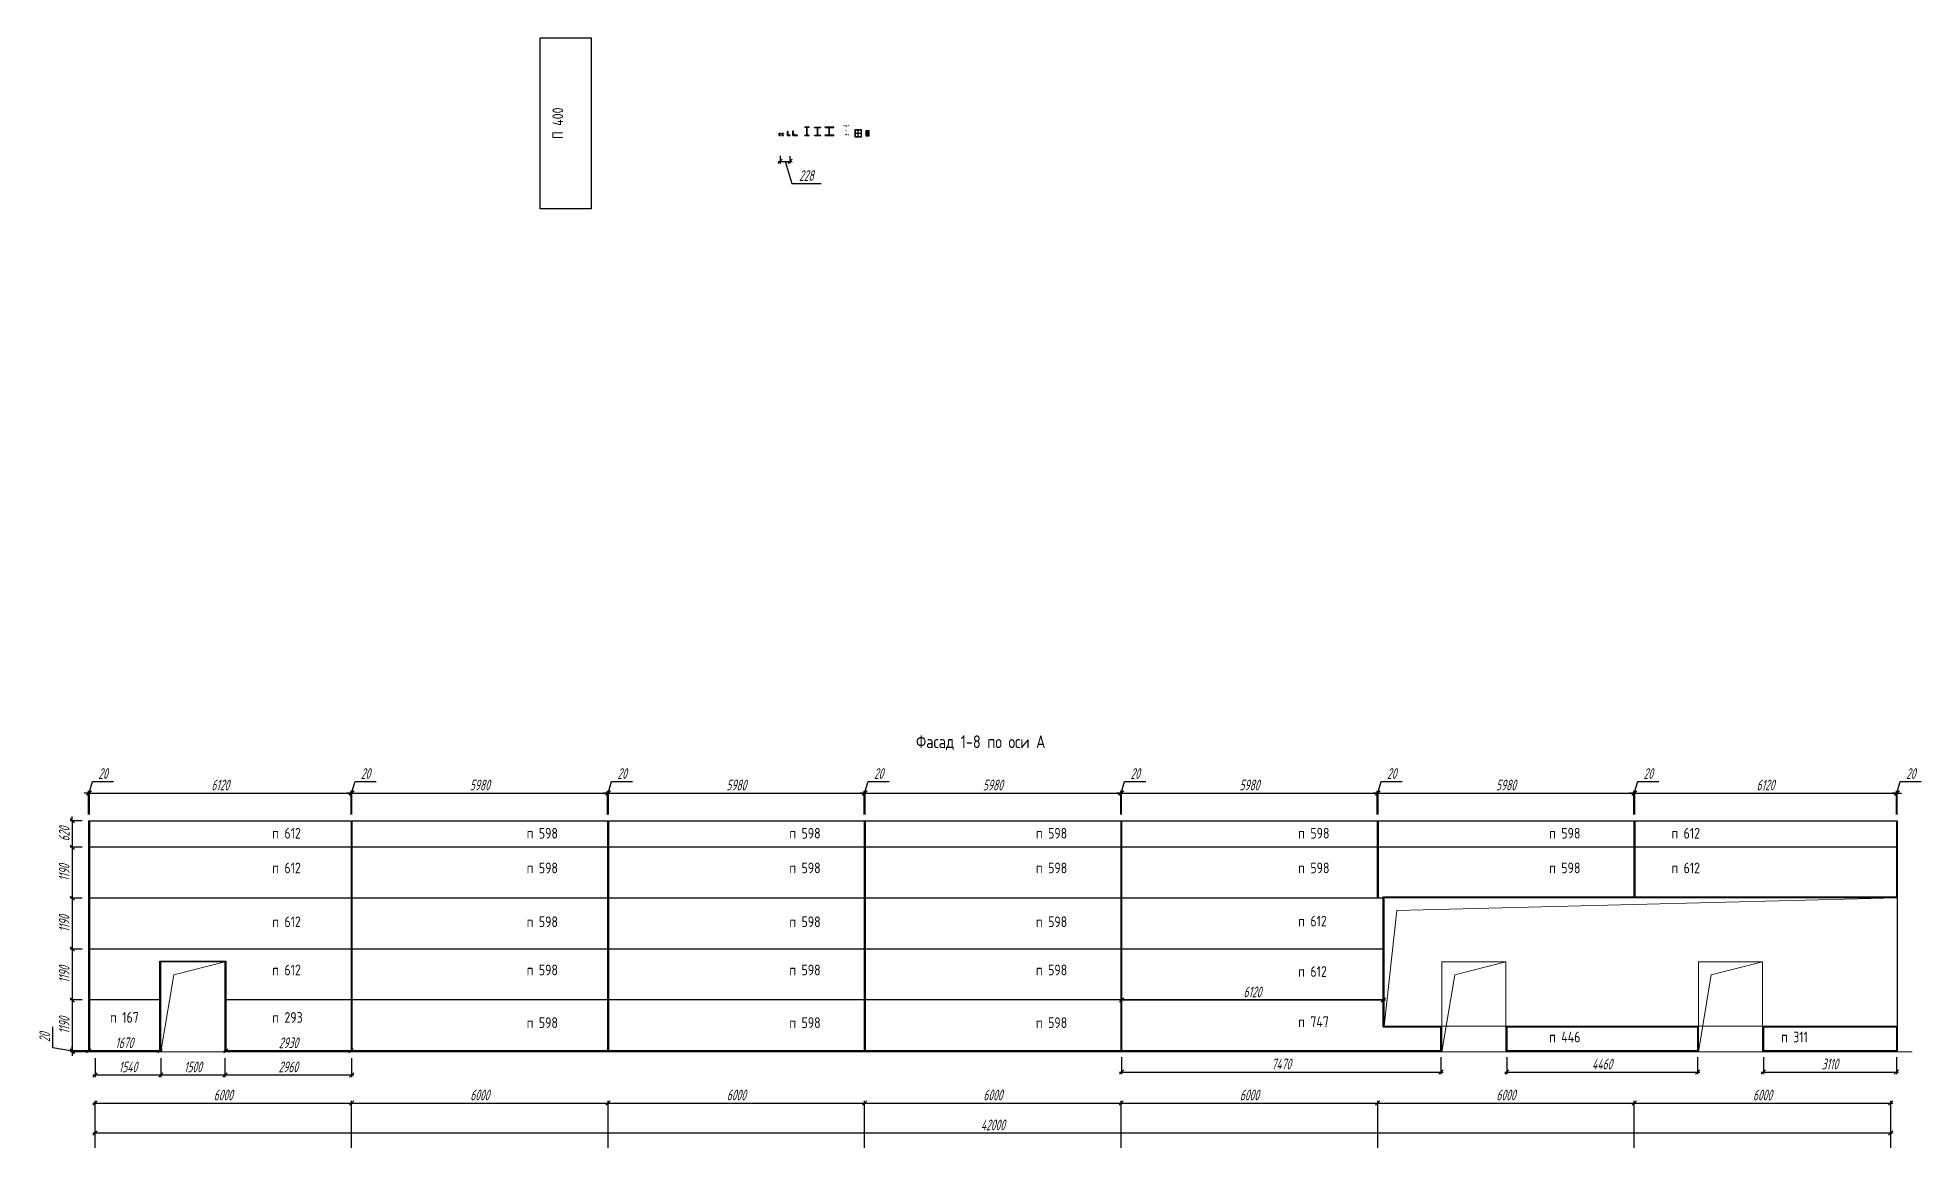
# Model space of a CAD drawing. Header units: millimetres. Extents: x -351329 to 406471, y -253833 to 111767.
# Drawn here: x -17339 to 26716, y -23803 to 2311 of the extents above; entities that cross this region are included whole.
import ezdxf

# ---------------------------------------------------------------- set-up
doc = ezdxf.new("R2010")
doc.units = ezdxf.units.MM
doc.linetypes.add('GOST2.303 5', pattern=[24, 20, -1.5, 1, -1.5])
doc.layers.add('03_Осевые', color=4, linetype='GOST2.303 5')
doc.layers.add('07_Непечатаемые', color=2, linetype='Continuous', plot=False)
for name, color, linetype, lineweight in [('_Окна_двери', 131, 'Continuous', 15), ('_Оси', 90, 'Continuous', 13), ('_Размеры', 120, 'Continuous', 13), ('_Сендвичи', 230, 'Continuous', 30), ('_Стены', 7, 'Continuous', 30), ('_Текст', 141, 'Continuous', 20), ('выноска', 7, 'Continuous', 13), ('Нумерация', 91, 'Continuous', 30), ('тонкие', 221, 'Continuous', 13)]:
    doc.layers.add(name, color=color, linetype=linetype, lineweight=lineweight)
doc.layers.add('Сендвичи_размеры', color=1, linetype='Continuous', lineweight=13, plot=False)
doc.styles.add('GOST 2.304', font='CS_Gost2304.shx')
doc.styles.add('Museo sans', font='CS_Gost2304.shx')
doc.styles.add('СПДС_размеры', font='spdswin.shx', dxfattribs={"width": 0.8, "oblique": 15})
doc.dimstyles.new('SPDS', dxfattribs={"dimscale": 100, "dimtxt": 2.5, "dimasz": 2.5, "dimexe": 1.25, "dimexo": 0.625, "dimtad": 1, "dimdec": 0, "dimrnd": 0.001, "dimtxsty": 'GOST 2.304', "dimblk": 'OBLIQUE', "dimcen": 2.5, "dimdle": 2, "dimadec": 0, "dimazin": 2, "dimtfac": 0.75, "dimtdec": 0, "dimtmove": 1, "dimatfit": 3, "dimfxl": 1, "dimtolj": 1, "dimarcsym": 0})
doc.dimstyles.new('СПДС', dxfattribs={"dimtxt": 2.5, "dimasz": 1, "dimexe": 0.5, "dimexo": 1.5, "dimtad": 1, "dimdec": 0, "dimtxsty": 'СПДС_размеры', "dimblk": 'OBLIQUE', "dimcen": 2.5, "dimdle": 0.5, "dimadec": 8, "dimazin": 0, "dimtfac": 1, "dimtdec": 0, "dimtix": 1, "dimtmove": 0, "dimatfit": 3, "dimfxl": 1, "dimarcsym": 0})

msp = doc.modelspace()

# ---------------------------------------------------------------- texts
at = {"layer": '_Текст', "linetype": 'Continuous', "ltscale": 100, "style": 'Museo sans'}
msp.add_text('Фасад 1-8 по оси А', height=300, dxfattribs=at).set_placement((3204, -14304))
at = {"layer": 'Нумерация', "linetype": 'Continuous', "ltscale": 100, "style": 'Museo sans'}
for s, p in [('п 612', (-11852, -16419)), ('п 598', (-5902, -16419)), ('п 598', (242, -16419)), ('п 598', (6009, -16419)), ('п 598', (12143, -16419)), ('п 598', (18012, -16419)), ('п 612', (20872, -16419)), ('п 612', (-11852, -17230)), ('п 598', (-5902, -17230)), ('п 598', (242, -17230)), ('п 598', (6009, -17230)), ('п 598', (12143, -17230)), ('п 598', (18012, -17230)), ('п 612', (20872, -17230)), ('п 612', (-11852, -18490)), ('п 598', (-5902, -18490)), ('п 598', (242, -18490)), ('п 598', (6009, -18490)), ('п 612', (12143, -18474)), ('п 612', (-11852, -19617)), ('п 598', (-5902, -19617)), ('п 598', (242, -19617)), ('п 598', (6009, -19617)), ('п 612', (12143, -19653)), ('п 167', (-15646, -20727)), ('п 293', (-11852, -20727)), ('п 598', (-5902, -20849)), ('п 598', (242, -20849)), ('п 598', (6009, -20849)), ('п 747', (12143, -20828)), ('п 446', (18012, -21184)), ('п 311', (23436, -21184))]:
    msp.add_text(s, height=250, dxfattribs=at).set_placement(p)

# ---------------------------------------------------------------- blocks, each defined once
blk = doc.blocks.new('*U188')
at = {"ltscale": 100}
for p, q in [((0, 0), (0, 50)), ((0, 50), (18, 50)), ((4, 14), (4, 36)), ((10, 42), (18, 43)), ((10, 8), (18, 7)), ((18, 50), (32, 50)), ((18, 43), (30, 44)), ((18, 7), (30, 6)), ((32, 50), (32, 47)), ((32, 0), (32, 3)), ((0, 0), (18, 0)), ((18, 0), (32, 0))]:
    blk.add_line(p, q, dxfattribs=at)
for centre, radius, start, end in [((10, 36), 6, 96, 180), ((10, 14), 6, 180, 264), ((30, 47), 2.5, 276, 360), ((30, 3), 2.5, 360, 84)]:
    blk.add_arc(centre, radius, start, end, dxfattribs=at)
at = {"layer": '07_Непечатаемые', "ltscale": 100}
blk.add_line((0, 5), (0, 10), dxfattribs=at)
at = {"layer": '07_Непечатаемые'}
for p, q in [((5, 50), (9, 50)), ((5, 0), (9, 0))]:
    blk.add_line(p, q, dxfattribs=at)
blk = doc.blocks.new('*U193')
at = {"ltscale": 100}
for p, q in [((0, 0), (0, 50)), ((0, 50), (18, 50)), ((0, 0), (18, 0)), ((4, 13), (4, 37)), ((10, 43), (18, 43)), ((10, 7), (18, 7)), ((18, 50), (32, 50)), ((18, 43), (28, 43)), ((18, 7), (28, 7)), ((32, 50), (32, 46)), ((32, 0), (32, 4)), ((18, 0), (32, 0))]:
    blk.add_line(p, q, dxfattribs=at)
for centre, radius, start, end in [((10, 37), 6, 90, 180), ((10, 13), 6, 180, 270), ((28, 46), 3.5, 270, 0), ((28, 4), 3.5, 0, 90)]:
    blk.add_arc(centre, radius, start, end, dxfattribs=at)
at = {"layer": '07_Непечатаемые', "ltscale": 100}
blk.add_line((0, 5), (0, 10), dxfattribs=at)
at = {"layer": '07_Непечатаемые'}
for p, q in [((5, 50), (9, 50)), ((5, 0), (9, 0))]:
    blk.add_line(p, q, dxfattribs=at)
blk = doc.blocks.new('*U187')
for p, q in [((0, 0), (0, 100)), ((0, 100), (4.7, 100)), ((0, 0), (63, 0)), ((8, 96.7), (8, 18)), ((59.7, 8), (18, 8)), ((63, 0), (63, 4.7))]:
    blk.add_line(p, q)
for centre, radius, start, end in [((4.7, 96.7), 3.3, 360, 450), ((18, 18), 10, 180, 270), ((59.7, 4.7), 3.3, 0, 90)]:
    blk.add_arc(centre, radius, start, end)
at = {"layer": '03_Осевые'}
for p, q in [((10, 33.2), (20, 33.2)), ((15, 28.2), (15, 38.2))]:
    blk.add_line(p, q, dxfattribs=at)
at = {"layer": '07_Непечатаемые'}
for p, q in [((0, 60), (8, 60)), ((35, 0), (35, 8))]:
    blk.add_line(p, q, dxfattribs=at)
blk = doc.blocks.new('*U190')
for p, q in [((0, 0), (0, 110)), ((0, 110), (3, 110)), ((0, 0), (110, 0)), ((7, 106), (7, 19)), ((106, 7), (19, 7)), ((110, 0), (110, 3))]:
    blk.add_line(p, q)
for centre, radius, start, end in [((3, 106), 4, 0, 90), ((19, 19), 12, 180, 270), ((106, 3), 4, 0, 90)]:
    blk.add_arc(centre, radius, start, end)
at = {"layer": '03_Осевые'}
for p, q in [((24.6, 29.6), (34.6, 29.6)), ((29.6, 24.6), (29.6, 34.6))]:
    blk.add_line(p, q, dxfattribs=at)
at = {"layer": '07_Непечатаемые'}
for p, q in [((0, 60), (8, 60)), ((60, 0), (60, 8))]:
    blk.add_line(p, q, dxfattribs=at)
blk = doc.blocks.new('*U191')
for p, q in [((-50, 200), (50, 200)), ((-50, 192), (-50, 200)), ((-50, 192), (-13.75, 192)), ((-50, 8), (-13.75, 8)), ((-50, 0), (-50, 8)), ((-50, 0), (50, 0)), ((-2.75, 19), (-2.75, 181)), ((2.75, 19), (2.75, 181)), ((13.75, 192), (50, 192)), ((13.75, 8), (50, 8)), ((50, 192), (50, 200)), ((50, 0), (50, 8))]:
    blk.add_line(p, q)
for centre, start, end in [((-13.75, 181), 0, 90), ((-13.75, 19), 270, 360), ((13.75, 181), 90, 180), ((13.75, 19), 180, 270)]:
    blk.add_arc(centre, 11, start, end)
at = {"layer": '03_Осевые'}
for p, q in [((-2.75, 100), (2.75, 100)), ((0, 0), (0, 200))]:
    blk.add_line(p, q, dxfattribs=at)
at = {"layer": '07_Непечатаемые'}
for p, q in [((-30, 0), (-30, 8)), ((-2.75, 150), (2.75, 150)), ((-2.75, 50), (2.75, 50)), ((30, 0), (30, 8))]:
    blk.add_line(p, q, dxfattribs=at)
blk = doc.blocks.new('*U192')
for p, q in [((-75, 194), (75, 194)), ((-75, 185), (-75, 194)), ((-75, 185), (-16, 185)), ((-75, 9), (-16, 9)), ((-75, 0), (-75, 9)), ((-75, 0), (75, 0)), ((-3, 22), (-3, 172)), ((3, 22), (3, 172)), ((16, 185), (75, 185)), ((16, 9), (75, 9)), ((75, 185), (75, 194)), ((75, 0), (75, 9))]:
    blk.add_line(p, q)
for centre, start, end in [((-16, 172), 0, 90), ((-16, 22), 270, 360), ((16, 172), 90, 180), ((16, 22), 180, 270)]:
    blk.add_arc(centre, 13, start, end)
at = {"layer": '03_Осевые'}
for p, q in [((-3, 97), (3, 97)), ((0, 0), (0, 194))]:
    blk.add_line(p, q, dxfattribs=at)
at = {"layer": '07_Непечатаемые'}
for p, q in [((-40, 0), (-40, 9)), ((-2.75, 144), (2.75, 144)), ((-2.75, 50), (2.75, 50)), ((40, 0), (40, 9))]:
    blk.add_line(p, q, dxfattribs=at)
blk = doc.blocks.new('*U196')
for p, q in [((-100, 200), (100, 200)), ((-100, 188), (-100, 200)), ((-100, 188), (-17, 188)), ((-100, 12), (-17, 12)), ((-100, 0), (-100, 12)), ((-100, 0), (100, 0)), ((-4, 25), (-4, 175)), ((4, 25), (4, 175)), ((17, 188), (100, 188)), ((17, 12), (100, 12)), ((100, 188), (100, 200)), ((100, 0), (100, 12))]:
    blk.add_line(p, q)
for centre, start, end in [((-17, 175), 0, 90), ((-17, 25), 270, 360), ((17, 175), 90, 180), ((17, 25), 180, 270)]:
    blk.add_arc(centre, 13, start, end)
at = {"layer": '03_Осевые'}
for p, q in [((-4, 100), (4, 100)), ((0, 0), (0, 200))]:
    blk.add_line(p, q, dxfattribs=at)
at = {"layer": '07_Непечатаемые'}
for p, q in [((-50, 0), (-50, 12)), ((-2.75, 150), (2.75, 150)), ((-2.75, 50), (2.75, 50)), ((50, 0), (50, 12))]:
    blk.add_line(p, q, dxfattribs=at)
blk = doc.blocks.new('*U186')
for centre, radius, start, end in [((-51, 233), 4, 180, 263.1572), ((-51, 7), 4, 96.8428, 180), ((-15, 214), 10.5, 0, 83.1572), ((-15, 26), 10.5, 276.8428, 360), ((15, 214), 10.5, 96.8428, 180), ((15, 26), 10.5, 180, 263.1572), ((51, 233), 4, 276.8428, 360), ((51, 7), 4, 360, 443.1572)]:
    blk.add_arc(centre, radius, start, end)
at = {"layer": '03_Осевые'}
for p, q in [((-4, 120), (4, 120)), ((4, 120), (-4, 120))]:
    blk.add_line(p, q, dxfattribs=at)
blk = doc.blocks.new('*U195')
for points in [[(-70, -80), (70, -80, 0.414214), (80, -70), (80, 70, 0.414214), (70, 80), (-70, 80, 0.414214), (-80, 70), (-80, -70, 0.414214)], [(-70, -75), (70, -75, 0.414214), (75, -70), (75, 70, 0.414214), (70, 75), (-70, 75, 0.414214), (-75, 70), (-75, -70, 0.414214)]]:
    blk.add_lwpolyline(points, format="xyb", close=True)
at = {"layer": '03_Осевые'}
for p, q in [((-80, 0), (80, 0)), ((0, -80), (0, 80))]:
    blk.add_line(p, q, dxfattribs=at)
blk = doc.blocks.new('*U194')
for points in [[(-32, -60), (32, -60, 0.414214), (40, -52), (40, 52, 0.414214), (32, 60), (-32, 60, 0.414214), (-40, 52), (-40, -52, 0.414214)], [(-32, -56), (32, -56, 0.414214), (36, -52), (36, 52, 0.414214), (32, 56), (-32, 56, 0.414214), (-36, 52), (-36, -52, 0.414214)]]:
    blk.add_lwpolyline(points, format="xyb", close=True)
at = {"layer": '03_Осевые'}
for p, q in [((0, -60), (0, 60)), ((-40, 0), (40, 0))]:
    blk.add_line(p, q, dxfattribs=at)
blk = doc.blocks.new('*D209')
at = {"layer": 'Defpoints', "color": 0, "ltscale": 100, "transparency": 16777216}
for p in [(0, 4350), (0, 350), (0, 350)]:
    blk.add_point(p, dxfattribs=at)
at = {"layer": 'Сендвичи_размеры', "color": 0, "ltscale": 100, "transparency": 16777216, "insert": (-187, 2350), "char_height": 250, "attachment_point": 5, "rotation": 90, "style": 'GOST 2.304'}
blk.add_mtext('\\A1;П 400', dxfattribs=at)
blk = doc.blocks.new('_Oblique')
at = {"layer": 'выноска', "color": 0, "lineweight": -2}
blk.add_line((-0.5, -0.5), (0.5, 0.5), dxfattribs=at)
blk = doc.blocks.new('*D214')
at = {"layer": '_Размеры', "color": 0, "lineweight": -2, "ltscale": 100, "transparency": 16777216}
for p, q in [((-24, -582), (304, -582)), ((26, -451), (26, -632)), ((140, -582), (296, -1101)), ((254, -462), (254, -632)), ((296, -1101), (983, -1101))]:
    blk.add_line(p, q, dxfattribs=at)
at = {"layer": 'Defpoints', "color": 0, "ltscale": 100, "transparency": 16777216}
for p in [(26, -301), (254, -312), (254, -582)]:
    blk.add_point(p, dxfattribs=at)
at = {"layer": '_Размеры', "color": 0, "lineweight": -2, "ltscale": 100, "transparency": 16777216, "xscale": 100, "yscale": 100, "zscale": 100, "rotation": 180}
blk.add_blockref('_Oblique', (26, -582), dxfattribs=at)
at = {"layer": '_Размеры', "color": 0, "lineweight": -2, "ltscale": 100, "transparency": 16777216, "xscale": 100, "yscale": 100, "zscale": 100}
blk.add_blockref('_Oblique', (254, -582), dxfattribs=at)
at = {"layer": '_Размеры', "color": 0, "ltscale": 100, "transparency": 16777216, "insert": (639, -913), "char_height": 250, "attachment_point": 5, "style": 'СПДС_размеры'}
blk.add_mtext('228', dxfattribs=at)
blk = doc.blocks.new('*D226')
at = {"layer": '_Оси', "color": 0, "lineweight": -2, "transparency": 16777216}
for p, q in [((-16048, -23303), (26052, -23303)), ((-15998, -23653), (-15998, -23253)), ((26002, -23653), (26002, -23253))]:
    blk.add_line(p, q, dxfattribs=at)
at = {"layer": 'Defpoints', "color": 0, "transparency": 16777216}
for p in [(26002, -23303), (-15998, -23803), (26002, -23803)]:
    blk.add_point(p, dxfattribs=at)
at = {"layer": '_Оси', "color": 0, "lineweight": -2, "transparency": 16777216, "xscale": 100, "yscale": 100, "zscale": 100, "rotation": 180}
blk.add_blockref('_Oblique', (-15998, -23303), dxfattribs=at)
at = {"layer": '_Оси', "color": 0, "lineweight": -2, "transparency": 16777216, "xscale": 100, "yscale": 100, "zscale": 100}
blk.add_blockref('_Oblique', (26002, -23303), dxfattribs=at)
at = {"layer": '_Оси', "color": 0, "lineweight": 25, "transparency": 16777216, "insert": (5002, -23115.5), "char_height": 250, "attachment_point": 5, "style": 'СПДС_размеры'}
blk.add_mtext('42000', dxfattribs=at)
blk = doc.blocks.new('*D227')
at = {"layer": '_Оси', "color": 0, "lineweight": -2, "transparency": 16777216}
for p, q in [((-16048, -22603), (-9948, -22603)), ((-15998, -23653), (-15998, -22553)), ((-9998, -23653), (-9998, -22553))]:
    blk.add_line(p, q, dxfattribs=at)
at = {"layer": 'Defpoints', "color": 0, "transparency": 16777216}
for p in [(-9998, -22603), (-15998, -23803), (-9998, -23803)]:
    blk.add_point(p, dxfattribs=at)
at = {"layer": '_Оси', "color": 0, "lineweight": -2, "transparency": 16777216, "xscale": 100, "yscale": 100, "zscale": 100, "rotation": 180}
blk.add_blockref('_Oblique', (-15998, -22603), dxfattribs=at)
at = {"layer": '_Оси', "color": 0, "lineweight": -2, "transparency": 16777216, "xscale": 100, "yscale": 100, "zscale": 100}
blk.add_blockref('_Oblique', (-9998, -22603), dxfattribs=at)
at = {"layer": '_Оси', "color": 0, "lineweight": 25, "transparency": 16777216, "insert": (-12998, -22415.5), "char_height": 250, "attachment_point": 5, "style": 'СПДС_размеры'}
blk.add_mtext('6000', dxfattribs=at)
blk = doc.blocks.new('*D228')
at = {"layer": '_Оси', "color": 0, "lineweight": -2, "transparency": 16777216}
for p, q in [((-10048, -22603), (-3948, -22603)), ((-9998, -23653), (-9998, -22553)), ((-3998, -23653), (-3998, -22553))]:
    blk.add_line(p, q, dxfattribs=at)
at = {"layer": 'Defpoints', "color": 0, "transparency": 16777216}
for p in [(-3998, -22603), (-9998, -23803), (-3998, -23803)]:
    blk.add_point(p, dxfattribs=at)
at = {"layer": '_Оси', "color": 0, "lineweight": -2, "transparency": 16777216, "xscale": 100, "yscale": 100, "zscale": 100, "rotation": 180}
blk.add_blockref('_Oblique', (-9998, -22603), dxfattribs=at)
at = {"layer": '_Оси', "color": 0, "lineweight": -2, "transparency": 16777216, "xscale": 100, "yscale": 100, "zscale": 100}
blk.add_blockref('_Oblique', (-3998, -22603), dxfattribs=at)
at = {"layer": '_Оси', "color": 0, "lineweight": 25, "transparency": 16777216, "insert": (-6998, -22415.5), "char_height": 250, "attachment_point": 5, "style": 'СПДС_размеры'}
blk.add_mtext('6000', dxfattribs=at)
blk = doc.blocks.new('*D229')
at = {"layer": '_Оси', "color": 0, "lineweight": -2, "transparency": 16777216}
for p, q in [((-4048, -22603), (2052, -22603)), ((-3998, -23653), (-3998, -22553)), ((2002, -23653), (2002, -22553))]:
    blk.add_line(p, q, dxfattribs=at)
at = {"layer": 'Defpoints', "color": 0, "transparency": 16777216}
for p in [(2002, -22603), (-3998, -23803), (2002, -23803)]:
    blk.add_point(p, dxfattribs=at)
at = {"layer": '_Оси', "color": 0, "lineweight": -2, "transparency": 16777216, "xscale": 100, "yscale": 100, "zscale": 100, "rotation": 180}
blk.add_blockref('_Oblique', (-3998, -22603), dxfattribs=at)
at = {"layer": '_Оси', "color": 0, "lineweight": -2, "transparency": 16777216, "xscale": 100, "yscale": 100, "zscale": 100}
blk.add_blockref('_Oblique', (2002, -22603), dxfattribs=at)
at = {"layer": '_Оси', "color": 0, "lineweight": 25, "transparency": 16777216, "insert": (-998, -22415.5), "char_height": 250, "attachment_point": 5, "style": 'СПДС_размеры'}
blk.add_mtext('6000', dxfattribs=at)
blk = doc.blocks.new('*D230')
at = {"layer": '_Оси', "color": 0, "lineweight": -2, "transparency": 16777216}
for p, q in [((1952, -22603), (8052, -22603)), ((2002, -23653), (2002, -22553)), ((8002, -23653), (8002, -22553))]:
    blk.add_line(p, q, dxfattribs=at)
at = {"layer": 'Defpoints', "color": 0, "transparency": 16777216}
for p in [(8002, -22603), (2002, -23803), (8002, -23803)]:
    blk.add_point(p, dxfattribs=at)
at = {"layer": '_Оси', "color": 0, "lineweight": -2, "transparency": 16777216, "xscale": 100, "yscale": 100, "zscale": 100, "rotation": 180}
blk.add_blockref('_Oblique', (2002, -22603), dxfattribs=at)
at = {"layer": '_Оси', "color": 0, "lineweight": -2, "transparency": 16777216, "xscale": 100, "yscale": 100, "zscale": 100}
blk.add_blockref('_Oblique', (8002, -22603), dxfattribs=at)
at = {"layer": '_Оси', "color": 0, "lineweight": 25, "transparency": 16777216, "insert": (5002, -22415.5), "char_height": 250, "attachment_point": 5, "style": 'СПДС_размеры'}
blk.add_mtext('6000', dxfattribs=at)
blk = doc.blocks.new('*D231')
at = {"layer": '_Оси', "color": 0, "lineweight": -2, "transparency": 16777216}
for p, q in [((7952, -22603), (14052, -22603)), ((8002, -23653), (8002, -22553)), ((14002, -23653), (14002, -22553))]:
    blk.add_line(p, q, dxfattribs=at)
at = {"layer": 'Defpoints', "color": 0, "transparency": 16777216}
for p in [(14002, -22603), (8002, -23803), (14002, -23803)]:
    blk.add_point(p, dxfattribs=at)
at = {"layer": '_Оси', "color": 0, "lineweight": -2, "transparency": 16777216, "xscale": 100, "yscale": 100, "zscale": 100, "rotation": 180}
blk.add_blockref('_Oblique', (8002, -22603), dxfattribs=at)
at = {"layer": '_Оси', "color": 0, "lineweight": -2, "transparency": 16777216, "xscale": 100, "yscale": 100, "zscale": 100}
blk.add_blockref('_Oblique', (14002, -22603), dxfattribs=at)
at = {"layer": '_Оси', "color": 0, "lineweight": 25, "transparency": 16777216, "insert": (11002, -22415.5), "char_height": 250, "attachment_point": 5, "style": 'СПДС_размеры'}
blk.add_mtext('6000', dxfattribs=at)
blk = doc.blocks.new('*D232')
at = {"layer": '_Оси', "color": 0, "lineweight": -2, "transparency": 16777216}
for p, q in [((13952, -22603), (20052, -22603)), ((14002, -23653), (14002, -22553)), ((20002, -23653), (20002, -22553))]:
    blk.add_line(p, q, dxfattribs=at)
at = {"layer": 'Defpoints', "color": 0, "transparency": 16777216}
for p in [(20002, -22603), (14002, -23803), (20002, -23803)]:
    blk.add_point(p, dxfattribs=at)
at = {"layer": '_Оси', "color": 0, "lineweight": -2, "transparency": 16777216, "xscale": 100, "yscale": 100, "zscale": 100, "rotation": 180}
blk.add_blockref('_Oblique', (14002, -22603), dxfattribs=at)
at = {"layer": '_Оси', "color": 0, "lineweight": -2, "transparency": 16777216, "xscale": 100, "yscale": 100, "zscale": 100}
blk.add_blockref('_Oblique', (20002, -22603), dxfattribs=at)
at = {"layer": '_Оси', "color": 0, "lineweight": 25, "transparency": 16777216, "insert": (17002, -22415.5), "char_height": 250, "attachment_point": 5, "style": 'СПДС_размеры'}
blk.add_mtext('6000', dxfattribs=at)
blk = doc.blocks.new('*D233')
at = {"layer": '_Оси', "color": 0, "lineweight": -2, "transparency": 16777216}
for p, q in [((19952, -22603), (26052, -22603)), ((20002, -23653), (20002, -22553)), ((26002, -23653), (26002, -22553))]:
    blk.add_line(p, q, dxfattribs=at)
at = {"layer": 'Defpoints', "color": 0, "transparency": 16777216}
for p in [(26002, -22603), (20002, -23803), (26002, -23803)]:
    blk.add_point(p, dxfattribs=at)
at = {"layer": '_Оси', "color": 0, "lineweight": -2, "transparency": 16777216, "xscale": 100, "yscale": 100, "zscale": 100, "rotation": 180}
blk.add_blockref('_Oblique', (20002, -22603), dxfattribs=at)
at = {"layer": '_Оси', "color": 0, "lineweight": -2, "transparency": 16777216, "xscale": 100, "yscale": 100, "zscale": 100}
blk.add_blockref('_Oblique', (26002, -22603), dxfattribs=at)
at = {"layer": '_Оси', "color": 0, "lineweight": 25, "transparency": 16777216, "insert": (23002, -22415.5), "char_height": 250, "attachment_point": 5, "style": 'СПДС_размеры'}
blk.add_mtext('6000', dxfattribs=at)
blk = doc.blocks.new('*U234')
at = {"color": 0, "ltscale": 100}
blk.add_lwpolyline([(0, 0), (12000, 0), (12000, 3000), (0, 3000)], close=True, dxfattribs=at)
blk.add_lwpolyline([(12000, 3000), (300, 2700), (0, 0)], dxfattribs=at)
blk = doc.blocks.new('*U236')
at = {"color": 0, "ltscale": 100}
blk.add_lwpolyline([(0, 0), (1500, 0), (1500, 2100), (0, 2100)], close=True, dxfattribs=at)
blk.add_lwpolyline([(1500, 2100), (300, 1800), (0, 0)], dxfattribs=at)
blk = doc.blocks.new('*D237')
at = {"layer": '_Размеры', "color": 0, "lineweight": -2, "ltscale": 100, "transparency": 16777216}
for p, q in [((-16298, -16003), (-16581, -16003)), ((-16531, -16003), (-16531, -15903)), ((-16531, -16003), (-16531, -16623)), ((-16298, -16623), (-16581, -16623)), ((-16531, -16623), (-16531, -16723))]:
    blk.add_line(p, q, dxfattribs=at)
at = {"layer": 'Defpoints', "color": 0, "ltscale": 100, "transparency": 16777216}
for p in [(-16148, -16003), (-16531, -16623), (-16148, -16623)]:
    blk.add_point(p, dxfattribs=at)
at = {"layer": '_Размеры', "color": 0, "lineweight": -2, "ltscale": 100, "transparency": 16777216, "xscale": 100, "yscale": 100, "zscale": 100}
for p, rotation in [((-16531, -16003), 270), ((-16531, -16623), 90)]:
    blk.add_blockref('_Oblique', p, dxfattribs=dict(at, rotation=rotation))
at = {"layer": '_Размеры', "color": 0, "ltscale": 100, "transparency": 16777216, "insert": (-16718.5, -16313), "char_height": 250, "attachment_point": 5, "rotation": 90, "style": 'СПДС_размеры'}
blk.add_mtext('620', dxfattribs=at)
blk = doc.blocks.new('*D238')
at = {"layer": '_Размеры', "color": 0, "lineweight": -2, "ltscale": 100, "transparency": 16777216}
for p, q in [((-16298, -16623), (-16581, -16623)), ((-16531, -16573), (-16531, -17863)), ((-16298, -17813), (-16581, -17813))]:
    blk.add_line(p, q, dxfattribs=at)
at = {"layer": 'Defpoints', "color": 0, "ltscale": 100, "transparency": 16777216}
for p in [(-16148, -16623), (-16531, -17813), (-16148, -17813)]:
    blk.add_point(p, dxfattribs=at)
at = {"layer": '_Размеры', "color": 0, "lineweight": -2, "ltscale": 100, "transparency": 16777216, "xscale": 100, "yscale": 100, "zscale": 100}
for p, rotation in [((-16531, -16623), 90), ((-16531, -17813), 270)]:
    blk.add_blockref('_Oblique', p, dxfattribs=dict(at, rotation=rotation))
at = {"layer": '_Размеры', "color": 0, "ltscale": 100, "transparency": 16777216, "insert": (-16718.5, -17218), "char_height": 250, "attachment_point": 5, "rotation": 90, "style": 'СПДС_размеры'}
blk.add_mtext('1190', dxfattribs=at)
blk = doc.blocks.new('*D239')
at = {"layer": '_Размеры', "color": 0, "lineweight": -2, "ltscale": 100, "transparency": 16777216}
for p, q in [((-16298, -17813), (-16581, -17813)), ((-16531, -17763), (-16531, -19053)), ((-16298, -19003), (-16581, -19003))]:
    blk.add_line(p, q, dxfattribs=at)
at = {"layer": 'Defpoints', "color": 0, "ltscale": 100, "transparency": 16777216}
for p in [(-16148, -17813), (-16531, -19003), (-16148, -19003)]:
    blk.add_point(p, dxfattribs=at)
at = {"layer": '_Размеры', "color": 0, "lineweight": -2, "ltscale": 100, "transparency": 16777216, "xscale": 100, "yscale": 100, "zscale": 100}
for p, rotation in [((-16531, -17813), 90), ((-16531, -19003), 270)]:
    blk.add_blockref('_Oblique', p, dxfattribs=dict(at, rotation=rotation))
at = {"layer": '_Размеры', "color": 0, "ltscale": 100, "transparency": 16777216, "insert": (-16718.5, -18408), "char_height": 250, "attachment_point": 5, "rotation": 90, "style": 'СПДС_размеры'}
blk.add_mtext('1190', dxfattribs=at)
blk = doc.blocks.new('*D240')
at = {"layer": '_Размеры', "color": 0, "lineweight": -2, "ltscale": 100, "transparency": 16777216}
for p, q in [((-16298, -19003), (-16581, -19003)), ((-16531, -18953), (-16531, -20243)), ((-16298, -20193), (-16581, -20193))]:
    blk.add_line(p, q, dxfattribs=at)
at = {"layer": 'Defpoints', "color": 0, "ltscale": 100, "transparency": 16777216}
for p in [(-16148, -19003), (-16531, -20193), (-16148, -20193)]:
    blk.add_point(p, dxfattribs=at)
at = {"layer": '_Размеры', "color": 0, "lineweight": -2, "ltscale": 100, "transparency": 16777216, "xscale": 100, "yscale": 100, "zscale": 100}
for p, rotation in [((-16531, -19003), 90), ((-16531, -20193), 270)]:
    blk.add_blockref('_Oblique', p, dxfattribs=dict(at, rotation=rotation))
at = {"layer": '_Размеры', "color": 0, "ltscale": 100, "transparency": 16777216, "insert": (-16718.5, -19598), "char_height": 250, "attachment_point": 5, "rotation": 90, "style": 'СПДС_размеры'}
blk.add_mtext('1190', dxfattribs=at)
blk = doc.blocks.new('*D241')
at = {"layer": '_Размеры', "color": 0, "lineweight": -2, "ltscale": 100, "transparency": 16777216}
for p, q in [((-16298, -20193), (-16581, -20193)), ((-16531, -20143), (-16531, -21433)), ((-16298, -21383), (-16581, -21383))]:
    blk.add_line(p, q, dxfattribs=at)
at = {"layer": 'Defpoints', "color": 0, "ltscale": 100, "transparency": 16777216}
for p in [(-16148, -20193), (-16531, -21383), (-16148, -21383)]:
    blk.add_point(p, dxfattribs=at)
at = {"layer": '_Размеры', "color": 0, "lineweight": -2, "ltscale": 100, "transparency": 16777216, "xscale": 100, "yscale": 100, "zscale": 100}
for p, rotation in [((-16531, -20193), 90), ((-16531, -21383), 270)]:
    blk.add_blockref('_Oblique', p, dxfattribs=dict(at, rotation=rotation))
at = {"layer": '_Размеры', "color": 0, "ltscale": 100, "transparency": 16777216, "insert": (-16718.5, -20788), "char_height": 250, "attachment_point": 5, "rotation": 90, "style": 'СПДС_размеры'}
blk.add_mtext('1190', dxfattribs=at)
blk = doc.blocks.new('*D242')
at = {"layer": '_Размеры', "color": 0, "lineweight": -2, "ltscale": 100, "transparency": 16777216}
for p, q in [((-16987, -21312), (-16987, -20819)), ((-16531, -21393), (-16987, -21312)), ((-16148, -21383), (-16581, -21383)), ((-16148, -21403), (-16581, -21403)), ((-16531, -21383), (-16531, -21283)), ((-16531, -21383), (-16531, -21403)), ((-16531, -21383), (-16531, -21403)), ((-16531, -21403), (-16531, -21503))]:
    blk.add_line(p, q, dxfattribs=at)
at = {"layer": 'Defpoints', "color": 0, "ltscale": 100, "transparency": 16777216}
for p in [(-16531, -21403), (-15998, -21383), (-15998, -21403)]:
    blk.add_point(p, dxfattribs=at)
at = {"layer": '_Размеры', "color": 0, "lineweight": -2, "ltscale": 100, "transparency": 16777216, "xscale": 100, "yscale": 100, "zscale": 100}
for p, rotation in [((-16531, -21383), 270), ((-16531, -21403), 90)]:
    blk.add_blockref('_Oblique', p, dxfattribs=dict(at, rotation=rotation))
at = {"layer": '_Размеры', "color": 0, "ltscale": 100, "transparency": 16777216, "insert": (-17175, -21066), "char_height": 250, "attachment_point": 5, "rotation": 90, "style": 'СПДС_размеры'}
blk.add_mtext('20', dxfattribs=at)
blk = doc.blocks.new('*D243')
at = {"layer": '_Размеры', "color": 0, "lineweight": -2, "ltscale": 100, "transparency": 16777216}
for p, q in [((-16178, -15354), (-9958, -15354)), ((-16128, -15853), (-16128, -15304)), ((-10008, -15853), (-10008, -15304))]:
    blk.add_line(p, q, dxfattribs=at)
at = {"layer": 'Defpoints', "color": 0, "ltscale": 100, "transparency": 16777216}
for p in [(-10008, -15354), (-16128, -16003), (-10008, -16003)]:
    blk.add_point(p, dxfattribs=at)
at = {"layer": '_Размеры', "color": 0, "lineweight": -2, "ltscale": 100, "transparency": 16777216, "xscale": 100, "yscale": 100, "zscale": 100, "rotation": 180}
blk.add_blockref('_Oblique', (-16128, -15354), dxfattribs=at)
at = {"layer": '_Размеры', "color": 0, "lineweight": -2, "ltscale": 100, "transparency": 16777216, "xscale": 100, "yscale": 100, "zscale": 100}
blk.add_blockref('_Oblique', (-10008, -15354), dxfattribs=at)
at = {"layer": '_Размеры', "color": 0, "ltscale": 100, "transparency": 16777216, "insert": (-13068, -15166.5), "char_height": 250, "attachment_point": 5, "style": 'СПДС_размеры'}
blk.add_mtext('6120', dxfattribs=at)
blk = doc.blocks.new('*D244')
at = {"layer": '_Размеры', "color": 0, "lineweight": -2, "ltscale": 100, "transparency": 16777216}
for p, q in [((-10008, -15354), (-10108, -15354)), ((-10008, -15853), (-10008, -15304)), ((-10008, -15354), (-9988, -15354)), ((-10008, -15354), (-9988, -15354)), ((-9998, -15354), (-9917, -15085)), ((-9988, -15853), (-9988, -15304)), ((-9988, -15354), (-9888, -15354)), ((-9917, -15085), (-9424, -15085))]:
    blk.add_line(p, q, dxfattribs=at)
at = {"layer": 'Defpoints', "color": 0, "ltscale": 100, "transparency": 16777216}
for p in [(-9988, -15354), (-10008, -16003), (-9988, -16003)]:
    blk.add_point(p, dxfattribs=at)
at = {"layer": '_Размеры', "color": 0, "lineweight": -2, "ltscale": 100, "transparency": 16777216, "xscale": 100, "yscale": 100, "zscale": 100}
blk.add_blockref('_Oblique', (-10008, -15354), dxfattribs=at)
at = {"layer": '_Размеры', "color": 0, "lineweight": -2, "ltscale": 100, "transparency": 16777216, "xscale": 100, "yscale": 100, "zscale": 100, "rotation": 180}
blk.add_blockref('_Oblique', (-9988, -15354), dxfattribs=at)
at = {"layer": '_Размеры', "color": 0, "ltscale": 100, "transparency": 16777216, "insert": (-9671, -14898), "char_height": 250, "attachment_point": 5, "style": 'СПДС_размеры'}
blk.add_mtext('20', dxfattribs=at)
blk = doc.blocks.new('*D245')
at = {"layer": '_Размеры', "color": 0, "lineweight": -2, "ltscale": 100, "transparency": 16777216}
for p, q in [((-10038, -15354), (-3958, -15354)), ((-9988, -15853), (-9988, -15304)), ((-4008, -15853), (-4008, -15304))]:
    blk.add_line(p, q, dxfattribs=at)
at = {"layer": 'Defpoints', "color": 0, "ltscale": 100, "transparency": 16777216}
for p in [(-4008, -15354), (-9988, -16003), (-4008, -16003)]:
    blk.add_point(p, dxfattribs=at)
at = {"layer": '_Размеры', "color": 0, "lineweight": -2, "ltscale": 100, "transparency": 16777216, "xscale": 100, "yscale": 100, "zscale": 100, "rotation": 180}
blk.add_blockref('_Oblique', (-9988, -15354), dxfattribs=at)
at = {"layer": '_Размеры', "color": 0, "lineweight": -2, "ltscale": 100, "transparency": 16777216, "xscale": 100, "yscale": 100, "zscale": 100}
blk.add_blockref('_Oblique', (-4008, -15354), dxfattribs=at)
at = {"layer": '_Размеры', "color": 0, "ltscale": 100, "transparency": 16777216, "insert": (-6998, -15166.5), "char_height": 250, "attachment_point": 5, "style": 'СПДС_размеры'}
blk.add_mtext('5980', dxfattribs=at)
blk = doc.blocks.new('*D246')
at = {"layer": '_Размеры', "color": 0, "lineweight": -2, "ltscale": 100, "transparency": 16777216}
for p, q in [((-4008, -15354), (-4108, -15354)), ((-4008, -15853), (-4008, -15304)), ((-4008, -15354), (-3988, -15354)), ((-4008, -15354), (-3988, -15354)), ((-3998, -15354), (-3917, -15085)), ((-3988, -15853), (-3988, -15304)), ((-3988, -15354), (-3888, -15354)), ((-3917, -15085), (-3424, -15085))]:
    blk.add_line(p, q, dxfattribs=at)
at = {"layer": 'Defpoints', "color": 0, "ltscale": 100, "transparency": 16777216}
for p in [(-3988, -15354), (-4008, -16003), (-3988, -16003)]:
    blk.add_point(p, dxfattribs=at)
at = {"layer": '_Размеры', "color": 0, "lineweight": -2, "ltscale": 100, "transparency": 16777216, "xscale": 100, "yscale": 100, "zscale": 100}
blk.add_blockref('_Oblique', (-4008, -15354), dxfattribs=at)
at = {"layer": '_Размеры', "color": 0, "lineweight": -2, "ltscale": 100, "transparency": 16777216, "xscale": 100, "yscale": 100, "zscale": 100, "rotation": 180}
blk.add_blockref('_Oblique', (-3988, -15354), dxfattribs=at)
at = {"layer": '_Размеры', "color": 0, "ltscale": 100, "transparency": 16777216, "insert": (-3671, -14898), "char_height": 250, "attachment_point": 5, "style": 'СПДС_размеры'}
blk.add_mtext('20', dxfattribs=at)
blk = doc.blocks.new('*D247')
at = {"layer": '_Размеры', "color": 0, "lineweight": -2, "ltscale": 100, "transparency": 16777216}
for p, q in [((-4038, -15354), (2042, -15354)), ((-3988, -15853), (-3988, -15304)), ((1992, -15853), (1992, -15304))]:
    blk.add_line(p, q, dxfattribs=at)
at = {"layer": 'Defpoints', "color": 0, "ltscale": 100, "transparency": 16777216}
for p in [(1992, -15354), (-3988, -16003), (1992, -16003)]:
    blk.add_point(p, dxfattribs=at)
at = {"layer": '_Размеры', "color": 0, "lineweight": -2, "ltscale": 100, "transparency": 16777216, "xscale": 100, "yscale": 100, "zscale": 100, "rotation": 180}
blk.add_blockref('_Oblique', (-3988, -15354), dxfattribs=at)
at = {"layer": '_Размеры', "color": 0, "lineweight": -2, "ltscale": 100, "transparency": 16777216, "xscale": 100, "yscale": 100, "zscale": 100}
blk.add_blockref('_Oblique', (1992, -15354), dxfattribs=at)
at = {"layer": '_Размеры', "color": 0, "ltscale": 100, "transparency": 16777216, "insert": (-998, -15166.5), "char_height": 250, "attachment_point": 5, "style": 'СПДС_размеры'}
blk.add_mtext('5980', dxfattribs=at)
blk = doc.blocks.new('*D248')
at = {"layer": '_Размеры', "color": 0, "lineweight": -2, "ltscale": 100, "transparency": 16777216}
for p, q in [((1992, -15354), (1892, -15354)), ((1992, -15853), (1992, -15304)), ((1992, -15354), (2012, -15354)), ((1992, -15354), (2012, -15354)), ((2002, -15354), (2083, -15085)), ((2012, -15853), (2012, -15304)), ((2012, -15354), (2112, -15354)), ((2083, -15085), (2576, -15085))]:
    blk.add_line(p, q, dxfattribs=at)
at = {"layer": 'Defpoints', "color": 0, "ltscale": 100, "transparency": 16777216}
for p in [(2012, -15354), (1992, -16003), (2012, -16003)]:
    blk.add_point(p, dxfattribs=at)
at = {"layer": '_Размеры', "color": 0, "lineweight": -2, "ltscale": 100, "transparency": 16777216, "xscale": 100, "yscale": 100, "zscale": 100}
blk.add_blockref('_Oblique', (1992, -15354), dxfattribs=at)
at = {"layer": '_Размеры', "color": 0, "lineweight": -2, "ltscale": 100, "transparency": 16777216, "xscale": 100, "yscale": 100, "zscale": 100, "rotation": 180}
blk.add_blockref('_Oblique', (2012, -15354), dxfattribs=at)
at = {"layer": '_Размеры', "color": 0, "ltscale": 100, "transparency": 16777216, "insert": (2329, -14898), "char_height": 250, "attachment_point": 5, "style": 'СПДС_размеры'}
blk.add_mtext('20', dxfattribs=at)
blk = doc.blocks.new('*D249')
at = {"layer": '_Размеры', "color": 0, "lineweight": -2, "ltscale": 100, "transparency": 16777216}
for p, q in [((1962, -15354), (8042, -15354)), ((2012, -15853), (2012, -15304)), ((7992, -15853), (7992, -15304))]:
    blk.add_line(p, q, dxfattribs=at)
at = {"layer": 'Defpoints', "color": 0, "ltscale": 100, "transparency": 16777216}
for p in [(7992, -15354), (2012, -16003), (7992, -16003)]:
    blk.add_point(p, dxfattribs=at)
at = {"layer": '_Размеры', "color": 0, "lineweight": -2, "ltscale": 100, "transparency": 16777216, "xscale": 100, "yscale": 100, "zscale": 100, "rotation": 180}
blk.add_blockref('_Oblique', (2012, -15354), dxfattribs=at)
at = {"layer": '_Размеры', "color": 0, "lineweight": -2, "ltscale": 100, "transparency": 16777216, "xscale": 100, "yscale": 100, "zscale": 100}
blk.add_blockref('_Oblique', (7992, -15354), dxfattribs=at)
at = {"layer": '_Размеры', "color": 0, "ltscale": 100, "transparency": 16777216, "insert": (5002, -15166.5), "char_height": 250, "attachment_point": 5, "style": 'СПДС_размеры'}
blk.add_mtext('5980', dxfattribs=at)
blk = doc.blocks.new('*D250')
at = {"layer": '_Размеры', "color": 0, "lineweight": -2, "ltscale": 100, "transparency": 16777216}
for p, q in [((7992, -15354), (7892, -15354)), ((7992, -15853), (7992, -15304)), ((7992, -15354), (8012, -15354)), ((7992, -15354), (8012, -15354)), ((8002, -15354), (8083, -15085)), ((8012, -15853), (8012, -15304)), ((8012, -15354), (8112, -15354)), ((8083, -15085), (8576, -15085))]:
    blk.add_line(p, q, dxfattribs=at)
at = {"layer": 'Defpoints', "color": 0, "ltscale": 100, "transparency": 16777216}
for p in [(8012, -15354), (7992, -16003), (8012, -16003)]:
    blk.add_point(p, dxfattribs=at)
at = {"layer": '_Размеры', "color": 0, "lineweight": -2, "ltscale": 100, "transparency": 16777216, "xscale": 100, "yscale": 100, "zscale": 100}
blk.add_blockref('_Oblique', (7992, -15354), dxfattribs=at)
at = {"layer": '_Размеры', "color": 0, "lineweight": -2, "ltscale": 100, "transparency": 16777216, "xscale": 100, "yscale": 100, "zscale": 100, "rotation": 180}
blk.add_blockref('_Oblique', (8012, -15354), dxfattribs=at)
at = {"layer": '_Размеры', "color": 0, "ltscale": 100, "transparency": 16777216, "insert": (8329, -14898), "char_height": 250, "attachment_point": 5, "style": 'СПДС_размеры'}
blk.add_mtext('20', dxfattribs=at)
blk = doc.blocks.new('*D251')
at = {"layer": '_Размеры', "color": 0, "lineweight": -2, "ltscale": 100, "transparency": 16777216}
for p, q in [((7962, -15354), (14042, -15354)), ((8012, -15853), (8012, -15304)), ((13992, -15853), (13992, -15304))]:
    blk.add_line(p, q, dxfattribs=at)
at = {"layer": 'Defpoints', "color": 0, "ltscale": 100, "transparency": 16777216}
for p in [(13992, -15354), (8012, -16003), (13992, -16003)]:
    blk.add_point(p, dxfattribs=at)
at = {"layer": '_Размеры', "color": 0, "lineweight": -2, "ltscale": 100, "transparency": 16777216, "xscale": 100, "yscale": 100, "zscale": 100, "rotation": 180}
blk.add_blockref('_Oblique', (8012, -15354), dxfattribs=at)
at = {"layer": '_Размеры', "color": 0, "lineweight": -2, "ltscale": 100, "transparency": 16777216, "xscale": 100, "yscale": 100, "zscale": 100}
blk.add_blockref('_Oblique', (13992, -15354), dxfattribs=at)
at = {"layer": '_Размеры', "color": 0, "ltscale": 100, "transparency": 16777216, "insert": (11002, -15166.5), "char_height": 250, "attachment_point": 5, "style": 'СПДС_размеры'}
blk.add_mtext('5980', dxfattribs=at)
blk = doc.blocks.new('*D252')
at = {"layer": '_Размеры', "color": 0, "lineweight": -2, "ltscale": 100, "transparency": 16777216}
for p, q in [((13992, -15354), (13892, -15354)), ((13992, -15853), (13992, -15304)), ((13992, -15354), (14012, -15354)), ((13992, -15354), (14012, -15354)), ((14002, -15354), (14083, -15085)), ((14012, -15853), (14012, -15304)), ((14012, -15354), (14112, -15354)), ((14083, -15085), (14576, -15085))]:
    blk.add_line(p, q, dxfattribs=at)
at = {"layer": 'Defpoints', "color": 0, "ltscale": 100, "transparency": 16777216}
for p in [(14012, -15354), (13992, -16003), (14012, -16003)]:
    blk.add_point(p, dxfattribs=at)
at = {"layer": '_Размеры', "color": 0, "lineweight": -2, "ltscale": 100, "transparency": 16777216, "xscale": 100, "yscale": 100, "zscale": 100}
blk.add_blockref('_Oblique', (13992, -15354), dxfattribs=at)
at = {"layer": '_Размеры', "color": 0, "lineweight": -2, "ltscale": 100, "transparency": 16777216, "xscale": 100, "yscale": 100, "zscale": 100, "rotation": 180}
blk.add_blockref('_Oblique', (14012, -15354), dxfattribs=at)
at = {"layer": '_Размеры', "color": 0, "ltscale": 100, "transparency": 16777216, "insert": (14329, -14898), "char_height": 250, "attachment_point": 5, "style": 'СПДС_размеры'}
blk.add_mtext('20', dxfattribs=at)
blk = doc.blocks.new('*D253')
at = {"layer": '_Размеры', "color": 0, "lineweight": -2, "ltscale": 100, "transparency": 16777216}
for p, q in [((13962, -15354), (20042, -15354)), ((14012, -15853), (14012, -15304)), ((19992, -15853), (19992, -15304))]:
    blk.add_line(p, q, dxfattribs=at)
at = {"layer": 'Defpoints', "color": 0, "ltscale": 100, "transparency": 16777216}
for p in [(19992, -15354), (14012, -16003), (19992, -16003)]:
    blk.add_point(p, dxfattribs=at)
at = {"layer": '_Размеры', "color": 0, "lineweight": -2, "ltscale": 100, "transparency": 16777216, "xscale": 100, "yscale": 100, "zscale": 100, "rotation": 180}
blk.add_blockref('_Oblique', (14012, -15354), dxfattribs=at)
at = {"layer": '_Размеры', "color": 0, "lineweight": -2, "ltscale": 100, "transparency": 16777216, "xscale": 100, "yscale": 100, "zscale": 100}
blk.add_blockref('_Oblique', (19992, -15354), dxfattribs=at)
at = {"layer": '_Размеры', "color": 0, "ltscale": 100, "transparency": 16777216, "insert": (17002, -15166.5), "char_height": 250, "attachment_point": 5, "style": 'СПДС_размеры'}
blk.add_mtext('5980', dxfattribs=at)
blk = doc.blocks.new('*D254')
at = {"layer": '_Размеры', "color": 0, "lineweight": -2, "ltscale": 100, "transparency": 16777216}
for p, q in [((19992, -15354), (19892, -15354)), ((19992, -15853), (19992, -15304)), ((19992, -15354), (20012, -15354)), ((19992, -15354), (20012, -15354)), ((20002, -15354), (20083, -15085)), ((20012, -15853), (20012, -15304)), ((20012, -15354), (20112, -15354)), ((20083, -15085), (20576, -15085))]:
    blk.add_line(p, q, dxfattribs=at)
at = {"layer": 'Defpoints', "color": 0, "ltscale": 100, "transparency": 16777216}
for p in [(20012, -15354), (19992, -16003), (20012, -16003)]:
    blk.add_point(p, dxfattribs=at)
at = {"layer": '_Размеры', "color": 0, "lineweight": -2, "ltscale": 100, "transparency": 16777216, "xscale": 100, "yscale": 100, "zscale": 100}
blk.add_blockref('_Oblique', (19992, -15354), dxfattribs=at)
at = {"layer": '_Размеры', "color": 0, "lineweight": -2, "ltscale": 100, "transparency": 16777216, "xscale": 100, "yscale": 100, "zscale": 100, "rotation": 180}
blk.add_blockref('_Oblique', (20012, -15354), dxfattribs=at)
at = {"layer": '_Размеры', "color": 0, "ltscale": 100, "transparency": 16777216, "insert": (20329, -14898), "char_height": 250, "attachment_point": 5, "style": 'СПДС_размеры'}
blk.add_mtext('20', dxfattribs=at)
blk = doc.blocks.new('*D255')
at = {"layer": '_Размеры', "color": 0, "lineweight": -2, "ltscale": 100, "transparency": 16777216}
for p, q in [((19962, -15354), (26182, -15354)), ((20012, -15853), (20012, -15304)), ((26132, -15853), (26132, -15304))]:
    blk.add_line(p, q, dxfattribs=at)
at = {"layer": 'Defpoints', "color": 0, "ltscale": 100, "transparency": 16777216}
for p in [(26132, -15354), (20012, -16003), (26132, -16003)]:
    blk.add_point(p, dxfattribs=at)
at = {"layer": '_Размеры', "color": 0, "lineweight": -2, "ltscale": 100, "transparency": 16777216, "xscale": 100, "yscale": 100, "zscale": 100, "rotation": 180}
blk.add_blockref('_Oblique', (20012, -15354), dxfattribs=at)
at = {"layer": '_Размеры', "color": 0, "lineweight": -2, "ltscale": 100, "transparency": 16777216, "xscale": 100, "yscale": 100, "zscale": 100}
blk.add_blockref('_Oblique', (26132, -15354), dxfattribs=at)
at = {"layer": '_Размеры', "color": 0, "ltscale": 100, "transparency": 16777216, "insert": (23072, -15166.5), "char_height": 250, "attachment_point": 5, "style": 'СПДС_размеры'}
blk.add_mtext('6120', dxfattribs=at)
blk = doc.blocks.new('*D256')
at = {"layer": '_Размеры', "color": 0, "lineweight": -2, "ltscale": 100, "transparency": 16777216}
for p, q in [((-16198, -21383), (-14428, -21383)), ((-16148, -21233), (-16148, -21333)), ((-14478, -21233), (-14478, -21333))]:
    blk.add_line(p, q, dxfattribs=at)
at = {"layer": 'Defpoints', "color": 0, "ltscale": 100, "transparency": 16777216}
for p in [(-16148, -21383), (-14478, -21383), (-14478, -21383)]:
    blk.add_point(p, dxfattribs=at)
at = {"layer": '_Размеры', "color": 0, "lineweight": -2, "ltscale": 100, "transparency": 16777216, "xscale": 100, "yscale": 100, "zscale": 100, "rotation": 180}
blk.add_blockref('_Oblique', (-16148, -21383), dxfattribs=at)
at = {"layer": '_Размеры', "color": 0, "lineweight": -2, "ltscale": 100, "transparency": 16777216, "xscale": 100, "yscale": 100, "zscale": 100}
blk.add_blockref('_Oblique', (-14478, -21383), dxfattribs=at)
at = {"layer": '_Размеры', "color": 0, "ltscale": 100, "transparency": 16777216, "insert": (-15313, -21195.5), "char_height": 250, "attachment_point": 5, "style": 'СПДС_размеры'}
blk.add_mtext('1670', dxfattribs=at)
blk = doc.blocks.new('*D257')
at = {"layer": '_Размеры', "color": 0, "lineweight": -2, "ltscale": 100, "transparency": 16777216}
for p, q in [((-12988, -21383), (-9958, -21383)), ((-12938, -21233), (-12938, -21333)), ((-10008, -21233), (-10008, -21333))]:
    blk.add_line(p, q, dxfattribs=at)
at = {"layer": 'Defpoints', "color": 0, "ltscale": 100, "transparency": 16777216}
for p in [(-12938, -21383), (-10008, -21383), (-10008, -21383)]:
    blk.add_point(p, dxfattribs=at)
at = {"layer": '_Размеры', "color": 0, "lineweight": -2, "ltscale": 100, "transparency": 16777216, "xscale": 100, "yscale": 100, "zscale": 100, "rotation": 180}
blk.add_blockref('_Oblique', (-12938, -21383), dxfattribs=at)
at = {"layer": '_Размеры', "color": 0, "lineweight": -2, "ltscale": 100, "transparency": 16777216, "xscale": 100, "yscale": 100, "zscale": 100}
blk.add_blockref('_Oblique', (-10008, -21383), dxfattribs=at)
at = {"layer": '_Размеры', "color": 0, "ltscale": 100, "transparency": 16777216, "insert": (-11473, -21195.5), "char_height": 250, "attachment_point": 5, "style": 'СПДС_размеры'}
blk.add_mtext('2930', dxfattribs=at)
blk = doc.blocks.new('*D258')
at = {"layer": '_Размеры', "color": 0, "lineweight": -2, "ltscale": 100, "transparency": 16777216}
for p, q in [((8012, -21533), (8012, -21929)), ((15482, -21533), (15482, -21929)), ((7962, -21879), (15532, -21879))]:
    blk.add_line(p, q, dxfattribs=at)
at = {"layer": 'Defpoints', "color": 0, "ltscale": 100, "transparency": 16777216}
for p in [(8012, -21383), (15482, -21383), (15482, -21879)]:
    blk.add_point(p, dxfattribs=at)
at = {"layer": '_Размеры', "color": 0, "lineweight": -2, "ltscale": 100, "transparency": 16777216, "xscale": 100, "yscale": 100, "zscale": 100, "rotation": 180}
blk.add_blockref('_Oblique', (8012, -21879), dxfattribs=at)
at = {"layer": '_Размеры', "color": 0, "lineweight": -2, "ltscale": 100, "transparency": 16777216, "xscale": 100, "yscale": 100, "zscale": 100}
blk.add_blockref('_Oblique', (15482, -21879), dxfattribs=at)
at = {"layer": '_Размеры', "color": 0, "ltscale": 100, "transparency": 16777216, "insert": (11747, -21691.5), "char_height": 250, "attachment_point": 5, "style": 'СПДС_размеры'}
blk.add_mtext('7470', dxfattribs=at)
blk = doc.blocks.new('*D259')
at = {"layer": '_Размеры', "color": 0, "lineweight": -2, "ltscale": 100, "transparency": 16777216}
for p, q in [((17022, -21533), (17022, -21929)), ((21482, -21533), (21482, -21929)), ((16972, -21879), (21532, -21879))]:
    blk.add_line(p, q, dxfattribs=at)
at = {"layer": 'Defpoints', "color": 0, "ltscale": 100, "transparency": 16777216}
for p in [(17022, -21383), (21482, -21383), (21482, -21879)]:
    blk.add_point(p, dxfattribs=at)
at = {"layer": '_Размеры', "color": 0, "lineweight": -2, "ltscale": 100, "transparency": 16777216, "xscale": 100, "yscale": 100, "zscale": 100, "rotation": 180}
blk.add_blockref('_Oblique', (17022, -21879), dxfattribs=at)
at = {"layer": '_Размеры', "color": 0, "lineweight": -2, "ltscale": 100, "transparency": 16777216, "xscale": 100, "yscale": 100, "zscale": 100}
blk.add_blockref('_Oblique', (21482, -21879), dxfattribs=at)
at = {"layer": '_Размеры', "color": 0, "ltscale": 100, "transparency": 16777216, "insert": (19252, -21691.5), "char_height": 250, "attachment_point": 5, "style": 'СПДС_размеры'}
blk.add_mtext('4460', dxfattribs=at)
blk = doc.blocks.new('*D260')
at = {"layer": '_Размеры', "color": 0, "lineweight": -2, "ltscale": 100, "transparency": 16777216}
for p, q in [((23022, -21533), (23022, -21929)), ((26132, -21533), (26132, -21929)), ((22972, -21879), (26182, -21879))]:
    blk.add_line(p, q, dxfattribs=at)
at = {"layer": 'Defpoints', "color": 0, "ltscale": 100, "transparency": 16777216}
for p in [(23022, -21383), (26132, -21383), (26132, -21879)]:
    blk.add_point(p, dxfattribs=at)
at = {"layer": '_Размеры', "color": 0, "lineweight": -2, "ltscale": 100, "transparency": 16777216, "xscale": 100, "yscale": 100, "zscale": 100, "rotation": 180}
blk.add_blockref('_Oblique', (23022, -21879), dxfattribs=at)
at = {"layer": '_Размеры', "color": 0, "lineweight": -2, "ltscale": 100, "transparency": 16777216, "xscale": 100, "yscale": 100, "zscale": 100}
blk.add_blockref('_Oblique', (26132, -21879), dxfattribs=at)
at = {"layer": '_Размеры', "color": 0, "ltscale": 100, "transparency": 16777216, "insert": (24577, -21691.5), "char_height": 250, "attachment_point": 5, "style": 'СПДС_размеры'}
blk.add_mtext('3110', dxfattribs=at)
blk = doc.blocks.new('*D302')
at = {"layer": '_Размеры', "color": 0, "lineweight": -2, "ltscale": 100, "transparency": 16777216}
for p, q in [((-16148, -15354), (-16248, -15354)), ((-16148, -15853), (-16148, -15304)), ((-16148, -15354), (-16128, -15354)), ((-16148, -15354), (-16128, -15354)), ((-16138, -15354), (-16057, -15085)), ((-16128, -15853), (-16128, -15304)), ((-16128, -15354), (-16028, -15354)), ((-16057, -15085), (-15564, -15085))]:
    blk.add_line(p, q, dxfattribs=at)
at = {"layer": 'Defpoints', "color": 0, "ltscale": 100, "transparency": 16777216}
for p in [(-16128, -15354), (-16148, -16003), (-16128, -16003)]:
    blk.add_point(p, dxfattribs=at)
at = {"layer": '_Размеры', "color": 0, "lineweight": -2, "ltscale": 100, "transparency": 16777216, "xscale": 100, "yscale": 100, "zscale": 100}
blk.add_blockref('_Oblique', (-16148, -15354), dxfattribs=at)
at = {"layer": '_Размеры', "color": 0, "lineweight": -2, "ltscale": 100, "transparency": 16777216, "xscale": 100, "yscale": 100, "zscale": 100, "rotation": 180}
blk.add_blockref('_Oblique', (-16128, -15354), dxfattribs=at)
at = {"layer": '_Размеры', "color": 0, "ltscale": 100, "transparency": 16777216, "insert": (-15811, -14898), "char_height": 250, "attachment_point": 5, "style": 'СПДС_размеры'}
blk.add_mtext('20', dxfattribs=at)
blk = doc.blocks.new('*D303')
at = {"layer": '_Размеры', "color": 0, "lineweight": -2, "ltscale": 100, "transparency": 16777216}
for p, q in [((26132, -15354), (26032, -15354)), ((26132, -15853), (26132, -15304)), ((26132, -15354), (26152, -15354)), ((26132, -15354), (26152, -15354)), ((26142, -15354), (26223, -15085)), ((26152, -15853), (26152, -15304)), ((26152, -15354), (26252, -15354)), ((26223, -15085), (26716, -15085))]:
    blk.add_line(p, q, dxfattribs=at)
at = {"layer": 'Defpoints', "color": 0, "ltscale": 100, "transparency": 16777216}
for p in [(26152, -15354), (26132, -16003), (26152, -16003)]:
    blk.add_point(p, dxfattribs=at)
at = {"layer": '_Размеры', "color": 0, "lineweight": -2, "ltscale": 100, "transparency": 16777216, "xscale": 100, "yscale": 100, "zscale": 100}
blk.add_blockref('_Oblique', (26132, -15354), dxfattribs=at)
at = {"layer": '_Размеры', "color": 0, "lineweight": -2, "ltscale": 100, "transparency": 16777216, "xscale": 100, "yscale": 100, "zscale": 100, "rotation": 180}
blk.add_blockref('_Oblique', (26152, -15354), dxfattribs=at)
at = {"layer": '_Размеры', "color": 0, "ltscale": 100, "transparency": 16777216, "insert": (26469, -14898), "char_height": 250, "attachment_point": 5, "style": 'СПДС_размеры'}
blk.add_mtext('20', dxfattribs=at)
blk = doc.blocks.new('*D305')
at = {"layer": '_Размеры', "color": 0, "lineweight": -2, "ltscale": 100, "transparency": 16777216}
for p, q in [((7962, -20193), (14182, -20193)), ((8012, -20043), (8012, -20143)), ((14132, -20043), (14132, -20143))]:
    blk.add_line(p, q, dxfattribs=at)
at = {"layer": 'Defpoints', "color": 0, "ltscale": 100, "transparency": 16777216}
for p in [(8012, -20193), (14132, -20193), (14132, -20193)]:
    blk.add_point(p, dxfattribs=at)
at = {"layer": '_Размеры', "color": 0, "lineweight": -2, "ltscale": 100, "transparency": 16777216, "xscale": 100, "yscale": 100, "zscale": 100, "rotation": 180}
blk.add_blockref('_Oblique', (8012, -20193), dxfattribs=at)
at = {"layer": '_Размеры', "color": 0, "lineweight": -2, "ltscale": 100, "transparency": 16777216, "xscale": 100, "yscale": 100, "zscale": 100}
blk.add_blockref('_Oblique', (14132, -20193), dxfattribs=at)
at = {"layer": '_Размеры', "color": 0, "ltscale": 100, "transparency": 16777216, "insert": (11072, -20005.5), "char_height": 250, "attachment_point": 5, "style": 'СПДС_размеры'}
blk.add_mtext('6120', dxfattribs=at)
blk = doc.blocks.new('*D340')
at = {"layer": '_Размеры', "color": 0, "lineweight": -2, "ltscale": 100, "transparency": 16777216}
for p, q in [((-15998, -21553), (-15998, -21997)), ((-14458, -21553), (-14458, -21997)), ((-16048, -21947), (-14408, -21947))]:
    blk.add_line(p, q, dxfattribs=at)
at = {"layer": 'Defpoints', "color": 0, "ltscale": 100, "transparency": 16777216}
for p in [(-15998, -21403), (-14458, -21403), (-14458, -21947)]:
    blk.add_point(p, dxfattribs=at)
at = {"layer": '_Размеры', "color": 0, "lineweight": -2, "ltscale": 100, "transparency": 16777216, "xscale": 100, "yscale": 100, "zscale": 100, "rotation": 180}
blk.add_blockref('_Oblique', (-15998, -21947), dxfattribs=at)
at = {"layer": '_Размеры', "color": 0, "lineweight": -2, "ltscale": 100, "transparency": 16777216, "xscale": 100, "yscale": 100, "zscale": 100}
blk.add_blockref('_Oblique', (-14458, -21947), dxfattribs=at)
at = {"layer": '_Размеры', "color": 0, "ltscale": 100, "transparency": 16777216, "insert": (-15228, -21759.5), "char_height": 250, "attachment_point": 5, "style": 'СПДС_размеры'}
blk.add_mtext('1540', dxfattribs=at)
blk = doc.blocks.new('*D341')
at = {"layer": '_Размеры', "color": 0, "lineweight": -2, "ltscale": 100, "transparency": 16777216}
for p, q in [((-14458, -21553), (-14458, -21997)), ((-12958, -21553), (-12958, -21997)), ((-14508, -21947), (-12908, -21947))]:
    blk.add_line(p, q, dxfattribs=at)
at = {"layer": 'Defpoints', "color": 0, "ltscale": 100, "transparency": 16777216}
for p in [(-14458, -21403), (-12958, -21403), (-12958, -21947)]:
    blk.add_point(p, dxfattribs=at)
at = {"layer": '_Размеры', "color": 0, "lineweight": -2, "ltscale": 100, "transparency": 16777216, "xscale": 100, "yscale": 100, "zscale": 100, "rotation": 180}
blk.add_blockref('_Oblique', (-14458, -21947), dxfattribs=at)
at = {"layer": '_Размеры', "color": 0, "lineweight": -2, "ltscale": 100, "transparency": 16777216, "xscale": 100, "yscale": 100, "zscale": 100}
blk.add_blockref('_Oblique', (-12958, -21947), dxfattribs=at)
at = {"layer": '_Размеры', "color": 0, "ltscale": 100, "transparency": 16777216, "insert": (-13708, -21759.5), "char_height": 250, "attachment_point": 5, "style": 'СПДС_размеры'}
blk.add_mtext('1500', dxfattribs=at)
blk = doc.blocks.new('*D342')
at = {"layer": '_Размеры', "color": 0, "lineweight": -2, "ltscale": 100, "transparency": 16777216}
for p, q in [((-12958, -21553), (-12958, -21997)), ((-9998, -21553), (-9998, -21997)), ((-13008, -21947), (-9948, -21947))]:
    blk.add_line(p, q, dxfattribs=at)
at = {"layer": 'Defpoints', "color": 0, "ltscale": 100, "transparency": 16777216}
for p in [(-12958, -21403), (-9998, -21403), (-9998, -21947)]:
    blk.add_point(p, dxfattribs=at)
at = {"layer": '_Размеры', "color": 0, "lineweight": -2, "ltscale": 100, "transparency": 16777216, "xscale": 100, "yscale": 100, "zscale": 100, "rotation": 180}
blk.add_blockref('_Oblique', (-12958, -21947), dxfattribs=at)
at = {"layer": '_Размеры', "color": 0, "lineweight": -2, "ltscale": 100, "transparency": 16777216, "xscale": 100, "yscale": 100, "zscale": 100}
blk.add_blockref('_Oblique', (-9998, -21947), dxfattribs=at)
at = {"layer": '_Размеры', "color": 0, "ltscale": 100, "transparency": 16777216, "insert": (-11478, -21759.5), "char_height": 250, "attachment_point": 5, "style": 'СПДС_размеры'}
blk.add_mtext('2960', dxfattribs=at)
blk = doc.blocks.new('*U208')
at = {"layer": '_Сендвичи', "color": 0, "linetype": 'ByBlock', "lineweight": -2, "ltscale": 100}
blk.add_lwpolyline([(-595, 4350), (595, 4350), (595, 350), (-595, 350)], close=True, dxfattribs=at)
at = {"layer": 'Сендвичи_размеры', "color": 0, "ltscale": 100}
dim = blk.add_linear_dim(base=(0, 350), p1=(0, 4350), p2=(0, 350), angle=90, dimstyle='SPDS', override={"dimscale": 100, "dimlfac": 0.1, "dimpost": 'П <>', "dimtxsty": 'GOST 2.304', "dimse1": 1, "dimse2": 1, "dimsd1": 1, "dimsd2": 1, "dimtolj": 1}, dxfattribs=at)
dim.commit()
dim.dimension.update_dxf_attribs({"geometry": '*D209', "text_midpoint": (-187.5, 2350)})

# ---------------------------------------------------------------- dimensions: what is measured, and where the dimension line sits
at = {"layer": '_Оси', "lineweight": 25}
for base, p1, p2, picture, middle in [((-9998, -22603), (-15998, -23803), (-9998, -23803), '*D227', (-12998, -22415.5)), ((-3998, -22603), (-9998, -23803), (-3998, -23803), '*D228', (-6998, -22415.5)), ((2002, -22603), (-3998, -23803), (2002, -23803), '*D229', (-998, -22415.5)), ((8002, -22603), (2002, -23803), (8002, -23803), '*D230', (5002, -22415.5)), ((14002, -22603), (8002, -23803), (14002, -23803), '*D231', (11002, -22415.5)), ((20002, -22603), (14002, -23803), (20002, -23803), '*D232', (17002, -22415.5)), ((26002, -22603), (20002, -23803), (26002, -23803), '*D233', (23002, -22415.5)), ((26002, -23303), (-15998, -23803), (26002, -23803), '*D226', (5002, -23115.5))]:
    dim = msp.add_linear_dim(base=base, p1=p1, p2=p2, dimstyle='СПДС', override={"dimscale": 100}, dxfattribs=at)
    dim.commit()
    dim.dimension.update_dxf_attribs({"geometry": picture, "text_midpoint": middle})
at = {"layer": '_Размеры', "ltscale": 100}
for base, p1, p2, picture, middle in [((254, -582), (26, -301), (254, -312), '*D214', (358.1, -913.2)), ((-16128, -15354), (-16148, -16003), (-16128, -16003), '*D302', (-15994.9, -14897.8)), ((-9988, -15354), (-10008, -16003), (-9988, -16003), '*D244', (-9854.9, -14897.8)), ((-3988, -15354), (-4008, -16003), (-3988, -16003), '*D246', (-3854.9, -14897.8)), ((2012, -15354), (1992, -16003), (2012, -16003), '*D248', (2145.1, -14897.8)), ((8012, -15354), (7992, -16003), (8012, -16003), '*D250', (8145.1, -14897.8)), ((14012, -15354), (13992, -16003), (14012, -16003), '*D252', (14145.1, -14897.8)), ((20012, -15354), (19992, -16003), (20012, -16003), '*D254', (20145.1, -14897.8)), ((26152, -15354), (26132, -16003), (26152, -16003), '*D303', (26285.1, -14897.8)), ((-10008, -15354), (-16128, -16003), (-10008, -16003), '*D243', (-13068, -15166.5)), ((-4008, -15354), (-9988, -16003), (-4008, -16003), '*D245', (-6998, -15166.5)), ((1992, -15354), (-3988, -16003), (1992, -16003), '*D247', (-998, -15166.5)), ((7992, -15354), (2012, -16003), (7992, -16003), '*D249', (5002, -15166.5)), ((13992, -15354), (8012, -16003), (13992, -16003), '*D251', (11002, -15166.5)), ((19992, -15354), (14012, -16003), (19992, -16003), '*D253', (17002, -15166.5)), ((26132, -15354), (20012, -16003), (26132, -16003), '*D255', (23072, -15166.5)), ((14132, -20193), (8012, -20193), (14132, -20193), '*D305', (11072, -20005.5)), ((-14478, -21383), (-16148, -21383), (-14478, -21383), '*D256', (-15313, -21195.5)), ((-10008, -21383), (-12938, -21383), (-10008, -21383), '*D257', (-11473, -21195.5)), ((-14458, -21947), (-15998, -21403), (-14458, -21403), '*D340', (-15228, -21759.5)), ((-12958, -21947), (-14458, -21403), (-12958, -21403), '*D341', (-13708, -21759.5)), ((-9998, -21947), (-12958, -21403), (-9998, -21403), '*D342', (-11478, -21759.5)), ((15482, -21879), (8012, -21383), (15482, -21383), '*D258', (11747, -21691.5)), ((21482, -21879), (17022, -21383), (21482, -21383), '*D259', (19252, -21691.5)), ((26132, -21879), (23022, -21383), (26132, -21383), '*D260', (24577, -21691.5))]:
    dim = msp.add_linear_dim(base=base, p1=p1, p2=p2, dimstyle='СПДС', override={"dimscale": 100, "dimadec": 0, "dimtix": 0, "dimtmove": 1}, dxfattribs=at)
    dim.commit()
    dim.dimension.update_dxf_attribs({"geometry": picture, "text_midpoint": middle})
for base, p1, p2, override, picture, middle in [((-16531, -16623), (-16148, -16003), (-16148, -16623), {"dimscale": 100}, '*D237', (-16718.5, -16313)), ((-16531, -17813), (-16148, -16623), (-16148, -17813), {"dimscale": 100, "dimtmove": 1}, '*D238', (-16718.5, -17218)), ((-16531, -19003), (-16148, -17813), (-16148, -19003), {"dimscale": 100, "dimtmove": 1}, '*D239', (-16718.5, -18408)), ((-16531, -20193), (-16148, -19003), (-16148, -20193), {"dimscale": 100, "dimtmove": 1}, '*D240', (-16718.5, -19598)), ((-16531, -21383), (-16148, -20193), (-16148, -21383), {"dimscale": 100, "dimtmove": 1}, '*D241', (-16718.5, -20788))]:
    dim = msp.add_linear_dim(base=base, p1=p1, p2=p2, angle=90, dimstyle='СПДС', override=override, dxfattribs=at)
    dim.commit()
    dim.dimension.update_dxf_attribs({"geometry": picture, "text_midpoint": middle})
dim = msp.add_linear_dim(base=(-16531, -21403), p1=(-15998, -21383), p2=(-15998, -21403), angle=90, dimstyle='СПДС', override={"dimscale": 100, "dimadec": 0, "dimtix": 0, "dimtmove": 1}, dxfattribs=at)
dim.commit()
dim.dimension.update_dxf_attribs({"geometry": '*D242', "text_midpoint": (-16987.2, -21249.9), "dimtype": 160})

# ---------------------------------------------------------------- linework, layer by layer
at = {"layer": '_Сендвичи', "ltscale": 100}
for p, q in [((-16148, -16003), (-16148, -21383)), ((-16148, -16003), (26152, -16003)), ((-16128, -16003), (-16128, -21383)), ((-10008, -16003), (-10008, -21383)), ((-9988, -16003), (-9988, -21383)), ((-4008, -16003), (-4008, -21383)), ((-3988, -16003), (-3988, -21383)), ((1992, -16003), (1992, -21383)), ((2012, -16003), (2012, -21383)), ((7992, -16003), (7992, -21383)), ((8012, -16003), (8012, -21383)), ((13992, -16003), (13992, -17813)), ((14012, -16003), (14012, -17813)), ((19992, -16003), (19992, -17803)), ((20012, -16003), (20012, -17803)), ((26132, -16003), (26132, -17803)), ((26152, -16003), (26152, -21383)), ((26152, -16623), (-16148, -16623)), ((14132, -17813), (-16148, -17813)), ((14132, -20823), (14132, -17783)), ((14132, -17783), (26152, -17783)), ((14132, -19003), (-16148, -19003)), ((-14458, -20193), (-16148, -20193)), ((14132, -20193), (-12958, -20193)), ((14132, -20823), (15482, -20823)), ((15482, -21383), (15482, -20823)), ((17022, -20823), (17022, -21383)), ((17022, -20823), (21482, -20823)), ((21482, -20823), (21482, -21383)), ((23022, -20823), (23022, -21383)), ((23022, -20823), (26132, -20823)), ((26132, -20823), (26132, -21383)), ((-14458, -21383), (-16148, -21383)), ((15502, -21383), (-12958, -21383)), ((21502, -21383), (17002, -21383)), ((26152, -21383), (23002, -21383))]:
    msp.add_line(p, q, dxfattribs=at)
msp.add_lwpolyline([(-14478, -21383), (-14478, -19283), (-12938, -19283), (-12938, -21383)], dxfattribs=at)
at = {"layer": 'тонкие', "ltscale": 100}
msp.add_line((-16498, -21403), (26502, -21403), dxfattribs=at)

# ---------------------------------------------------------------- block references
for name, p in [('*U188', (0, 24)), ('*U193', (74, 24)), ('*U187', (200.2, 24)), ('*U190', (325.8, 24)), ('*U191', (655.8, 24)), ('*U192', (906.1, 24)), ('*U196', (1179.2, 24)), ('*U186', (1568.1, 24)), ('*U195', (1851.9, 74)), ('*U194', (2067.7, 74))]:
    msp.add_blockref(name, p)
at = {"layer": '_Окна_двери', "ltscale": 100}
for name, p in [('*U234', (14152, -20803)), ('*U236', (-14458, -21403)), ('*U236', (15502, -21403)), ('*U236', (21502, -21403))]:
    msp.add_blockref(name, p, dxfattribs=at)
at = {"layer": '_Стены', "ltscale": 100}
msp.add_blockref('*U208', (-4988, -2039), dxfattribs=at)

msp.set_redraw_order([(e.dxf.handle, doc.entitydb.next_handle()) for e in msp.query("TEXT MTEXT ATTDEF DIMENSION ARC_DIMENSION")])  # texts and dimensions are drawn at this point

doc.saveas('drawing.dxf')
